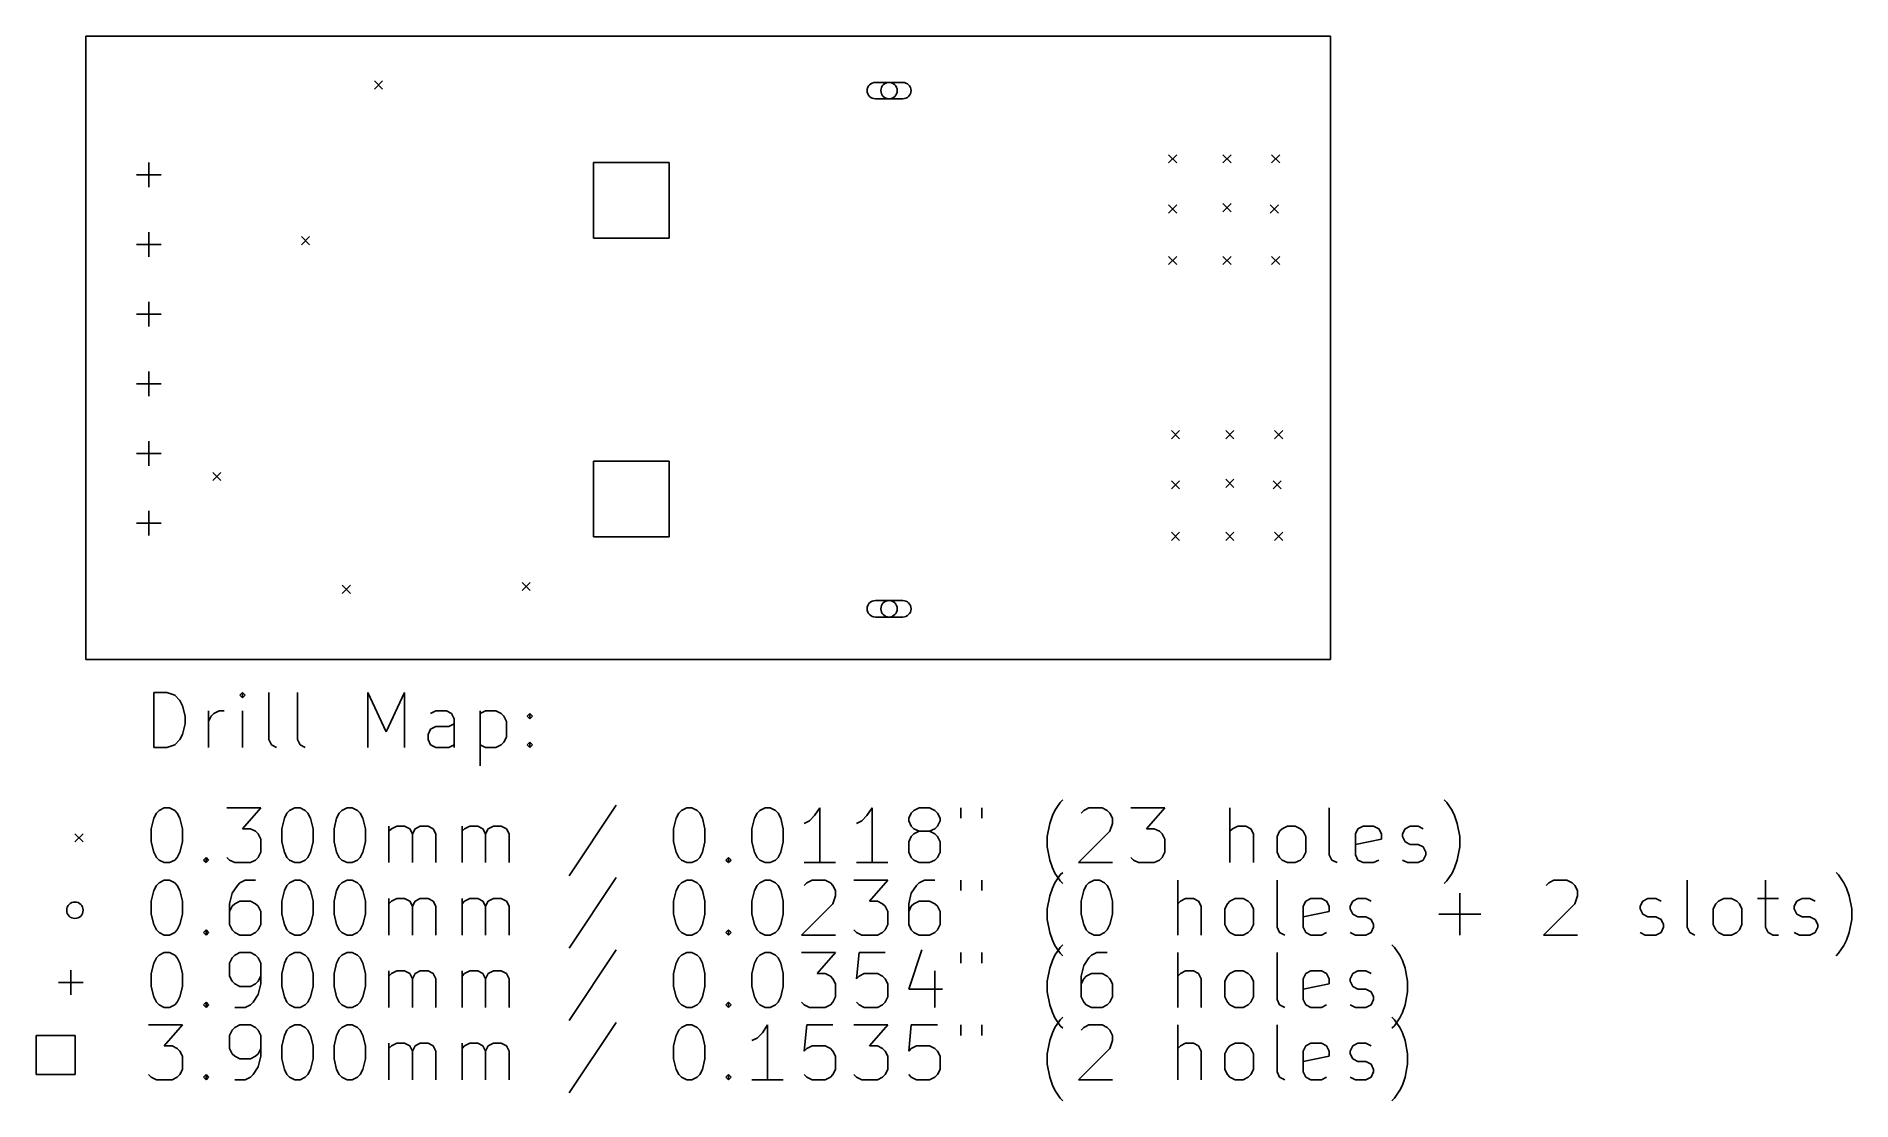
# Model space of a CAD drawing. Extents: x 125.7 to 191.9, y -85 to -46.2.
import ezdxf

# ---------------------------------------------------------------- set-up
doc = ezdxf.new("R2010")
doc.units = 0
doc.layers.add('BLACK', color=7, linetype='CONTINUOUS')

msp = doc.modelspace()

# ---------------------------------------------------------------- linework, layer by layer
at = {"layer": 'BLACK', "linetype": 'CONTINUOUS'}
for p, q in [((127.508, -46.228), (172.888, -46.228)), ((127.508, -68.961), (127.508, -46.228)), ((172.888, -46.228), (172.888, -68.961)), ((138.026, -47.856), (138.326, -48.156)), ((138.326, -47.856), (138.026, -48.156)), ((156.292, -47.908), (157.292, -47.908)), ((156.292, -48.508), (157.292, -48.508)), ((129.8, -50.83), (129.8, -51.73)), ((148.771, -50.8291), (146.013, -50.8291)), ((146.013, -50.8291), (146.013, -53.5869)), ((148.771, -53.5869), (148.771, -50.8291)), ((166.982, -50.5484), (167.282, -50.8484)), ((167.282, -50.5484), (166.982, -50.8484)), ((168.963, -50.5484), (169.263, -50.8484)), ((169.263, -50.5484), (168.963, -50.8484)), ((170.741, -50.5484), (171.041, -50.8484)), ((171.041, -50.5484), (170.741, -50.8484)), ((129.35, -51.28), (130.25, -51.28)), ((166.982, -52.3772), (167.282, -52.6772)), ((167.282, -52.3772), (166.982, -52.6772)), ((168.963, -52.3264), (169.263, -52.6264)), ((169.263, -52.3264), (168.963, -52.6264)), ((170.69, -52.3772), (170.99, -52.6772)), ((170.99, -52.3772), (170.69, -52.6772)), ((129.8, -53.37), (129.8, -54.27)), ((135.364, -53.5325), (135.664, -53.8325)), ((135.664, -53.5325), (135.364, -53.8325)), ((146.013, -53.5869), (148.771, -53.5869)), ((129.35, -53.82), (130.25, -53.82)), ((166.982, -54.2568), (167.282, -54.5568)), ((167.282, -54.2568), (166.982, -54.5568)), ((168.963, -54.2568), (169.263, -54.5568)), ((169.263, -54.2568), (168.963, -54.5568)), ((170.741, -54.2568), (171.041, -54.5568)), ((171.041, -54.2568), (170.741, -54.5568)), ((129.8, -55.91), (129.8, -56.81)), ((129.35, -56.36), (130.25, -56.36)), ((129.35, -58.9), (130.25, -58.9)), ((129.8, -58.45), (129.8, -59.35)), ((167.084, -60.6068), (167.384, -60.9068)), ((167.384, -60.6068), (167.084, -60.9068)), ((169.065, -60.6068), (169.365, -60.9068)), ((169.365, -60.6068), (169.065, -60.9068)), ((170.843, -60.6068), (171.143, -60.9068)), ((171.143, -60.6068), (170.843, -60.9068)), ((129.35, -61.44), (130.25, -61.44)), ((129.8, -60.99), (129.8, -61.89)), ((132.133, -62.1308), (132.433, -62.4308)), ((132.433, -62.1308), (132.133, -62.4308)), ((148.771, -61.7291), (146.013, -61.7291)), ((146.013, -61.7291), (146.013, -64.4869)), ((148.771, -64.4869), (148.771, -61.7291)), ((167.084, -62.4356), (167.384, -62.7356)), ((167.384, -62.4356), (167.084, -62.7356)), ((169.065, -62.3848), (169.365, -62.6848)), ((169.365, -62.3848), (169.065, -62.6848)), ((170.792, -62.4356), (171.092, -62.7356)), ((171.092, -62.4356), (170.792, -62.7356)), ((129.8, -63.53), (129.8, -64.43)), ((129.35, -63.98), (130.25, -63.98)), ((146.013, -64.4869), (148.771, -64.4869)), ((167.084, -64.3152), (167.384, -64.6152)), ((167.384, -64.3152), (167.084, -64.6152)), ((169.065, -64.3152), (169.365, -64.6152)), ((169.365, -64.3152), (169.065, -64.6152)), ((170.843, -64.3152), (171.143, -64.6152)), ((171.143, -64.3152), (170.843, -64.6152)), ((143.411, -66.144), (143.711, -66.444)), ((143.711, -66.144), (143.411, -66.444)), ((136.858, -66.2456), (137.158, -66.5456)), ((137.158, -66.2456), (136.858, -66.5456)), ((156.292, -66.808), (157.292, -66.808)), ((156.292, -67.408), (157.292, -67.408)), ((172.888, -68.961), (127.508, -68.961)), ((129.984, -72.1658), (129.984, -70.1658)), ((129.984, -70.1658), (130.46, -70.1658)), ((130.46, -70.1658), (130.746, -70.261)), ((130.746, -70.261), (130.937, -70.4515)), ((130.937, -70.4515), (131.032, -70.642)), ((131.032, -70.642), (131.127, -71.0229)), ((133.222, -70.1658), (133.127, -70.261)), ((133.127, -70.261), (133.222, -70.3562)), ((133.318, -70.261), (133.222, -70.1658)), ((133.222, -70.1658), (133.222, -70.3562)), ((133.222, -70.3562), (133.318, -70.261)), ((134.175, -71.88), (134.175, -70.1658)), ((135.222, -71.88), (135.222, -70.1658)), ((137.794, -72.1658), (137.794, -70.1658)), ((137.794, -70.1658), (138.46, -71.5943)), ((138.46, -71.5943), (139.127, -70.1658)), ((139.127, -70.1658), (139.127, -72.1658)), ((131.127, -71.3086), (131.032, -71.6896)), ((131.127, -71.0229), (131.127, -71.3086)), ((131.984, -72.1658), (131.984, -70.8324)), ((131.984, -71.2134), (132.079, -71.0229)), ((132.079, -71.0229), (132.175, -70.9277)), ((132.175, -70.9277), (132.365, -70.8324)), ((132.365, -70.8324), (132.556, -70.8324)), ((133.222, -72.1658), (133.222, -70.8324)), ((140.27, -70.8324), (140.079, -70.9277)), ((140.079, -71.4991), (140.27, -71.4039)), ((140.651, -70.8324), (140.27, -70.8324)), ((140.27, -71.4039), (140.746, -71.4039)), ((140.841, -70.9277), (140.651, -70.8324)), ((140.746, -71.4039), (140.937, -71.3086)), ((140.937, -71.1181), (140.841, -70.9277)), ((140.937, -72.1658), (140.937, -71.1181)), ((141.889, -70.8324), (141.889, -72.8324)), ((141.889, -70.9277), (142.079, -70.8324)), ((142.079, -70.8324), (142.46, -70.8324)), ((142.46, -70.8324), (142.651, -70.9277)), ((142.651, -70.9277), (142.746, -71.0229)), ((142.746, -71.0229), (142.841, -71.2134)), ((142.841, -71.2134), (142.841, -71.7848)), ((143.603, -71.0229), (143.698, -70.9277)), ((143.698, -71.1181), (143.603, -71.0229)), ((143.698, -70.9277), (143.794, -71.0229)), ((143.698, -70.9277), (143.698, -71.1181)), ((143.794, -71.0229), (143.698, -71.1181)), ((130.746, -72.0705), (130.46, -72.1658)), ((130.937, -71.88), (130.746, -72.0705)), ((131.032, -71.6896), (130.937, -71.88)), ((134.27, -72.0705), (134.175, -71.88)), ((134.46, -72.1658), (134.27, -72.0705)), ((135.318, -72.0705), (135.222, -71.88)), ((135.508, -72.1658), (135.318, -72.0705)), ((139.984, -71.6896), (140.079, -71.4991)), ((139.984, -71.88), (139.984, -71.6896)), ((140.079, -72.0705), (139.984, -71.88)), ((140.27, -72.1658), (140.079, -72.0705)), ((140.937, -72.0705), (140.746, -72.1658)), ((142.079, -72.1658), (141.889, -72.0705)), ((142.651, -72.0705), (142.46, -72.1658)), ((142.746, -71.9753), (142.651, -72.0705)), ((142.841, -71.7848), (142.746, -71.9753)), ((143.603, -72.0705), (143.698, -71.9753)), ((143.698, -72.1658), (143.603, -72.0705)), ((143.698, -71.9753), (143.794, -72.0705)), ((143.698, -71.9753), (143.698, -72.1658)), ((143.794, -72.0705), (143.698, -72.1658)), ((130.46, -72.1658), (129.984, -72.1658)), ((140.746, -72.1658), (140.27, -72.1658)), ((142.46, -72.1658), (142.079, -72.1658)), ((163.032, -74.1753), (163.127, -74.08)), ((177.127, -74.1753), (177.032, -74.08)), ((129.889, -75.1277), (129.984, -74.7467)), ((129.984, -74.7467), (130.079, -74.5562)), ((130.079, -74.5562), (130.175, -74.461)), ((130.175, -74.461), (130.365, -74.3658)), ((130.365, -74.3658), (130.556, -74.3658)), ((130.556, -74.3658), (130.746, -74.461)), ((130.746, -74.461), (130.841, -74.5562)), ((130.841, -74.5562), (130.937, -74.7467)), ((130.937, -74.7467), (131.032, -75.1277)), ((132.651, -74.3658), (133.889, -74.3658)), ((133.889, -74.3658), (133.222, -75.1277)), ((134.651, -75.1277), (134.746, -74.7467)), ((134.746, -74.7467), (134.841, -74.5562)), ((134.841, -74.5562), (134.937, -74.461)), ((134.937, -74.461), (135.127, -74.3658)), ((135.127, -74.3658), (135.318, -74.3658)), ((135.318, -74.3658), (135.508, -74.461)), ((135.508, -74.461), (135.603, -74.5562)), ((135.603, -74.5562), (135.698, -74.7467)), ((135.698, -74.7467), (135.794, -75.1277)), ((136.556, -75.1277), (136.651, -74.7467)), ((136.651, -74.7467), (136.746, -74.5562)), ((136.746, -74.5562), (136.841, -74.461)), ((136.841, -74.461), (137.032, -74.3658)), ((137.032, -74.3658), (137.222, -74.3658)), ((137.222, -74.3658), (137.413, -74.461)), ((137.413, -74.461), (137.508, -74.5562)), ((137.508, -74.5562), (137.603, -74.7467)), ((137.603, -74.7467), (137.698, -75.1277)), ((146.841, -74.2705), (145.127, -76.842)), ((148.937, -75.1277), (149.032, -74.7467)), ((149.032, -74.7467), (149.127, -74.5562)), ((149.127, -74.5562), (149.222, -74.461)), ((149.222, -74.461), (149.413, -74.3658)), ((149.413, -74.3658), (149.603, -74.3658)), ((149.603, -74.3658), (149.794, -74.461)), ((149.794, -74.461), (149.889, -74.5562)), ((149.889, -74.5562), (149.984, -74.7467)), ((149.984, -74.7467), (150.079, -75.1277)), ((151.794, -75.1277), (151.889, -74.7467)), ((151.889, -74.7467), (151.984, -74.5562)), ((151.984, -74.5562), (152.079, -74.461)), ((152.079, -74.461), (152.27, -74.3658)), ((152.27, -74.3658), (152.46, -74.3658)), ((152.46, -74.3658), (152.651, -74.461)), ((152.651, -74.461), (152.746, -74.5562)), ((152.746, -74.5562), (152.841, -74.7467)), ((152.841, -74.7467), (152.937, -75.1277)), ((154.079, -74.6515), (153.889, -74.842)), ((154.27, -74.3658), (154.079, -74.6515)), ((154.27, -76.3658), (154.27, -74.3658)), ((155.984, -74.6515), (155.794, -74.842)), ((156.175, -74.3658), (155.984, -74.6515)), ((156.175, -76.3658), (156.175, -74.3658)), ((157.508, -74.7467), (157.603, -74.5562)), ((157.508, -74.842), (157.508, -74.7467)), ((157.603, -74.5562), (157.698, -74.461)), ((157.698, -74.461), (157.889, -74.3658)), ((157.889, -74.3658), (158.27, -74.3658)), ((158.27, -74.3658), (158.46, -74.461)), ((158.46, -74.461), (158.556, -74.5562)), ((158.556, -74.5562), (158.651, -74.7467)), ((158.651, -74.7467), (158.651, -74.842)), ((159.413, -74.3658), (159.413, -74.7467)), ((160.175, -74.3658), (160.175, -74.7467)), ((162.651, -74.9372), (162.746, -74.6515)), ((162.746, -74.6515), (162.841, -74.461)), ((162.841, -74.461), (163.032, -74.1753)), ((163.794, -74.5562), (163.889, -74.461)), ((163.889, -74.461), (164.079, -74.3658)), ((164.079, -74.3658), (164.556, -74.3658)), ((164.556, -74.3658), (164.746, -74.461)), ((164.746, -74.461), (164.841, -74.5562)), ((164.841, -74.5562), (164.937, -74.7467)), ((164.937, -74.7467), (164.937, -74.9372)), ((165.603, -74.3658), (166.841, -74.3658)), ((166.841, -74.3658), (166.175, -75.1277)), ((169.222, -76.3658), (169.222, -74.3658)), ((172.841, -76.08), (172.841, -74.3658)), ((177.318, -74.461), (177.127, -74.1753)), ((177.413, -74.6515), (177.318, -74.461)), ((177.508, -74.9372), (177.413, -74.6515)), ((127.108, -75.311), (127.408, -75.611)), ((127.408, -75.311), (127.108, -75.611)), ((129.889, -75.6039), (129.889, -75.1277)), ((131.032, -75.1277), (131.032, -75.6039)), ((133.222, -75.1277), (133.508, -75.1277)), ((133.508, -75.1277), (133.698, -75.2229)), ((133.698, -75.2229), (133.794, -75.3181)), ((133.794, -75.3181), (133.889, -75.5086)), ((134.651, -75.6039), (134.651, -75.1277)), ((135.794, -75.1277), (135.794, -75.6039)), ((136.556, -75.6039), (136.556, -75.1277)), ((137.698, -75.1277), (137.698, -75.6039)), ((138.556, -76.3658), (138.556, -75.0324)), ((138.556, -75.2229), (138.651, -75.1277)), ((138.651, -75.1277), (138.841, -75.0324)), ((138.841, -75.0324), (139.127, -75.0324)), ((139.127, -75.0324), (139.318, -75.1277)), ((139.318, -75.1277), (139.413, -75.3181)), ((139.413, -75.3181), (139.508, -75.1277)), ((139.413, -75.3181), (139.413, -76.3658)), ((139.508, -75.1277), (139.698, -75.0324)), ((139.698, -75.0324), (139.984, -75.0324)), ((139.984, -75.0324), (140.175, -75.1277)), ((140.175, -75.1277), (140.27, -75.3181)), ((140.27, -75.3181), (140.27, -76.3658)), ((141.222, -76.3658), (141.222, -75.0324)), ((141.222, -75.2229), (141.318, -75.1277)), ((141.318, -75.1277), (141.508, -75.0324)), ((141.508, -75.0324), (141.794, -75.0324)), ((141.794, -75.0324), (141.984, -75.1277)), ((141.984, -75.1277), (142.079, -75.3181)), ((142.079, -75.3181), (142.175, -75.1277)), ((142.079, -75.3181), (142.079, -76.3658)), ((142.175, -75.1277), (142.365, -75.0324)), ((142.365, -75.0324), (142.651, -75.0324)), ((142.651, -75.0324), (142.841, -75.1277)), ((142.841, -75.1277), (142.937, -75.3181)), ((142.937, -75.3181), (142.937, -76.3658)), ((148.937, -75.6039), (148.937, -75.1277)), ((150.079, -75.1277), (150.079, -75.6039)), ((151.794, -75.6039), (151.794, -75.1277)), ((152.937, -75.1277), (152.937, -75.6039)), ((153.889, -74.842), (153.698, -74.9372)), ((155.794, -74.842), (155.603, -74.9372)), ((157.603, -75.0324), (157.508, -74.842)), ((157.603, -75.4134), (157.508, -75.6039)), ((157.698, -75.1277), (157.603, -75.0324)), ((157.698, -75.3181), (157.603, -75.4134)), ((157.889, -75.2229), (157.698, -75.1277)), ((157.889, -75.2229), (157.698, -75.3181)), ((158.27, -75.2229), (157.889, -75.2229)), ((158.46, -75.1277), (158.27, -75.2229)), ((158.46, -75.3181), (158.27, -75.2229)), ((158.556, -75.0324), (158.46, -75.1277)), ((158.556, -75.4134), (158.46, -75.3181)), ((158.651, -74.842), (158.556, -75.0324)), ((158.651, -75.6039), (158.556, -75.4134)), ((162.556, -75.4134), (162.651, -74.9372)), ((162.556, -75.7943), (162.556, -75.4134)), ((164.841, -75.2229), (163.698, -76.3658)), ((164.937, -74.9372), (164.841, -75.2229)), ((166.175, -75.1277), (166.46, -75.1277)), ((166.46, -75.1277), (166.651, -75.2229)), ((166.651, -75.2229), (166.746, -75.3181)), ((166.746, -75.3181), (166.841, -75.5086)), ((169.318, -75.1277), (169.222, -75.2229)), ((169.508, -75.0324), (169.318, -75.1277)), ((169.794, -75.0324), (169.508, -75.0324)), ((169.984, -75.1277), (169.794, -75.0324)), ((170.079, -75.3181), (169.984, -75.1277)), ((170.079, -76.3658), (170.079, -75.3181)), ((170.937, -75.4134), (171.032, -75.2229)), ((170.937, -75.9848), (170.937, -75.4134)), ((171.032, -75.2229), (171.127, -75.1277)), ((171.127, -75.1277), (171.318, -75.0324)), ((171.318, -75.0324), (171.603, -75.0324)), ((171.603, -75.0324), (171.794, -75.1277)), ((171.794, -75.1277), (171.889, -75.2229)), ((171.889, -75.2229), (171.984, -75.4134)), ((171.984, -75.4134), (171.984, -75.9848)), ((173.794, -75.3181), (173.889, -75.1277)), ((173.794, -76.08), (173.794, -75.3181)), ((173.889, -75.1277), (174.079, -75.0324)), ((174.079, -75.0324), (174.46, -75.0324)), ((174.46, -75.0324), (174.651, -75.1277)), ((174.651, -75.1277), (174.746, -75.3181)), ((174.746, -75.3181), (174.746, -75.5086)), ((175.508, -75.3181), (175.603, -75.1277)), ((175.508, -75.4134), (175.508, -75.3181)), ((175.603, -75.6039), (175.508, -75.4134)), ((175.603, -75.1277), (175.794, -75.0324)), ((175.794, -75.0324), (176.079, -75.0324)), ((176.079, -75.0324), (176.27, -75.1277)), ((177.603, -75.4134), (177.508, -74.9372)), ((177.603, -75.7943), (177.603, -75.4134)), ((129.984, -75.9848), (129.889, -75.6039)), ((130.079, -76.1753), (129.984, -75.9848)), ((130.937, -75.9848), (130.841, -76.1753)), ((131.032, -75.6039), (130.937, -75.9848)), ((133.889, -75.9848), (133.794, -76.1753)), ((133.889, -75.5086), (133.889, -75.9848)), ((134.746, -75.9848), (134.651, -75.6039)), ((134.841, -76.1753), (134.746, -75.9848)), ((135.698, -75.9848), (135.603, -76.1753)), ((135.794, -75.6039), (135.698, -75.9848)), ((136.651, -75.9848), (136.556, -75.6039)), ((136.746, -76.1753), (136.651, -75.9848)), ((137.603, -75.9848), (137.508, -76.1753)), ((137.698, -75.6039), (137.603, -75.9848)), ((149.032, -75.9848), (148.937, -75.6039)), ((149.127, -76.1753), (149.032, -75.9848)), ((149.984, -75.9848), (149.889, -76.1753)), ((150.079, -75.6039), (149.984, -75.9848)), ((151.889, -75.9848), (151.794, -75.6039)), ((151.984, -76.1753), (151.889, -75.9848)), ((152.841, -75.9848), (152.746, -76.1753)), ((152.937, -75.6039), (152.841, -75.9848)), ((157.508, -75.6039), (157.508, -75.9848)), ((157.508, -75.9848), (157.603, -76.1753)), ((158.556, -76.1753), (158.651, -75.9848)), ((158.651, -75.9848), (158.651, -75.6039)), ((162.651, -76.2705), (162.556, -75.7943)), ((166.841, -75.9848), (166.746, -76.1753)), ((166.841, -75.5086), (166.841, -75.9848)), ((171.032, -76.1753), (170.937, -75.9848)), ((171.984, -75.9848), (171.889, -76.1753)), ((172.937, -76.2705), (172.841, -76.08)), ((174.746, -75.5086), (173.794, -75.6991)), ((173.889, -76.2705), (173.794, -76.08)), ((175.794, -75.6991), (175.603, -75.6039)), ((176.079, -75.6991), (175.794, -75.6991)), ((176.27, -75.7943), (176.079, -75.6991)), ((176.365, -75.9848), (176.27, -75.7943)), ((176.27, -76.2705), (176.365, -76.08)), ((176.365, -76.08), (176.365, -75.9848)), ((177.508, -76.2705), (177.603, -75.7943)), ((130.175, -76.2705), (130.079, -76.1753)), ((130.365, -76.3658), (130.175, -76.2705)), ((130.556, -76.3658), (130.365, -76.3658)), ((130.746, -76.2705), (130.556, -76.3658)), ((130.841, -76.1753), (130.746, -76.2705)), ((131.794, -76.2705), (131.889, -76.1753)), ((131.889, -76.3658), (131.794, -76.2705)), ((131.889, -76.1753), (131.984, -76.2705)), ((131.889, -76.1753), (131.889, -76.3658)), ((131.984, -76.2705), (131.889, -76.3658)), ((132.746, -76.2705), (132.651, -76.1753)), ((132.937, -76.3658), (132.746, -76.2705)), ((133.508, -76.3658), (132.937, -76.3658)), ((133.698, -76.2705), (133.508, -76.3658)), ((133.794, -76.1753), (133.698, -76.2705)), ((134.937, -76.2705), (134.841, -76.1753)), ((135.127, -76.3658), (134.937, -76.2705)), ((135.318, -76.3658), (135.127, -76.3658)), ((135.508, -76.2705), (135.318, -76.3658)), ((135.603, -76.1753), (135.508, -76.2705)), ((136.841, -76.2705), (136.746, -76.1753)), ((137.032, -76.3658), (136.841, -76.2705)), ((137.222, -76.3658), (137.032, -76.3658)), ((137.413, -76.2705), (137.222, -76.3658)), ((137.508, -76.1753), (137.413, -76.2705)), ((149.222, -76.2705), (149.127, -76.1753)), ((149.413, -76.3658), (149.222, -76.2705)), ((149.603, -76.3658), (149.413, -76.3658)), ((149.794, -76.2705), (149.603, -76.3658)), ((149.889, -76.1753), (149.794, -76.2705)), ((150.841, -76.2705), (150.937, -76.1753)), ((150.937, -76.3658), (150.841, -76.2705)), ((150.937, -76.1753), (151.032, -76.2705)), ((150.937, -76.1753), (150.937, -76.3658)), ((151.032, -76.2705), (150.937, -76.3658)), ((152.079, -76.2705), (151.984, -76.1753)), ((152.27, -76.3658), (152.079, -76.2705)), ((152.46, -76.3658), (152.27, -76.3658)), ((152.651, -76.2705), (152.46, -76.3658)), ((152.746, -76.1753), (152.651, -76.2705)), ((154.841, -76.3658), (153.698, -76.3658)), ((156.746, -76.3658), (155.603, -76.3658)), ((157.603, -76.1753), (157.698, -76.2705)), ((157.698, -76.2705), (157.889, -76.3658)), ((157.889, -76.3658), (158.27, -76.3658)), ((158.27, -76.3658), (158.46, -76.2705)), ((158.46, -76.2705), (158.556, -76.1753)), ((162.746, -76.5562), (162.651, -76.2705)), ((162.841, -76.7467), (162.746, -76.5562)), ((163.032, -77.0324), (162.841, -76.7467)), ((163.032, -76.8153), (163.127, -76.72)), ((163.698, -76.3658), (164.937, -76.3658)), ((165.698, -76.2705), (165.603, -76.1753)), ((165.889, -76.3658), (165.698, -76.2705)), ((166.46, -76.3658), (165.889, -76.3658)), ((166.651, -76.2705), (166.46, -76.3658)), ((166.746, -76.1753), (166.651, -76.2705)), ((171.127, -76.2705), (171.032, -76.1753)), ((171.318, -76.3658), (171.127, -76.2705)), ((171.603, -76.3658), (171.318, -76.3658)), ((171.794, -76.2705), (171.603, -76.3658)), ((171.889, -76.1753), (171.794, -76.2705)), ((173.127, -76.3658), (172.937, -76.2705)), ((174.079, -76.3658), (173.889, -76.2705)), ((174.46, -76.3658), (174.079, -76.3658)), ((174.651, -76.2705), (174.46, -76.3658)), ((175.508, -76.2705), (175.698, -76.3658)), ((175.698, -76.3658), (176.079, -76.3658)), ((176.079, -76.3658), (176.27, -76.2705)), ((177.127, -77.0324), (177.318, -76.7467)), ((177.318, -76.7467), (177.413, -76.5562)), ((177.413, -76.5562), (177.508, -76.2705)), ((191.413, -76.8153), (191.318, -76.72)), ((129.889, -77.7677), (129.984, -77.3867)), ((129.984, -77.3867), (130.079, -77.1962)), ((130.079, -77.1962), (130.175, -77.101)), ((130.175, -77.101), (130.365, -77.0058)), ((130.365, -77.0058), (130.556, -77.0058)), ((130.556, -77.0058), (130.746, -77.101)), ((130.746, -77.101), (130.841, -77.1962)), ((130.841, -77.1962), (130.937, -77.3867)), ((130.937, -77.3867), (131.032, -77.7677)), ((133.032, -77.1962), (132.841, -77.482)), ((133.127, -77.101), (133.032, -77.1962)), ((133.318, -77.0058), (133.127, -77.101)), ((133.698, -77.0058), (133.318, -77.0058)), ((134.651, -77.7677), (134.746, -77.3867)), ((134.746, -77.3867), (134.841, -77.1962)), ((134.841, -77.1962), (134.937, -77.101)), ((134.937, -77.101), (135.127, -77.0058)), ((135.127, -77.0058), (135.318, -77.0058)), ((135.318, -77.0058), (135.508, -77.101)), ((135.508, -77.101), (135.603, -77.1962)), ((135.603, -77.1962), (135.698, -77.3867)), ((135.698, -77.3867), (135.794, -77.7677)), ((136.556, -77.7677), (136.651, -77.3867)), ((136.651, -77.3867), (136.746, -77.1962)), ((136.746, -77.1962), (136.841, -77.101)), ((136.841, -77.101), (137.032, -77.0058)), ((137.032, -77.0058), (137.222, -77.0058)), ((137.222, -77.0058), (137.413, -77.101)), ((137.413, -77.101), (137.508, -77.1962)), ((137.508, -77.1962), (137.603, -77.3867)), ((137.603, -77.3867), (137.698, -77.7677)), ((146.841, -76.9105), (145.127, -79.482)), ((148.937, -77.7677), (149.032, -77.3867)), ((149.032, -77.3867), (149.127, -77.1962)), ((149.127, -77.1962), (149.222, -77.101)), ((149.222, -77.101), (149.413, -77.0058)), ((149.413, -77.0058), (149.603, -77.0058)), ((149.603, -77.0058), (149.794, -77.101)), ((149.794, -77.101), (149.889, -77.1962)), ((149.889, -77.1962), (149.984, -77.3867)), ((149.984, -77.3867), (150.079, -77.7677)), ((151.794, -77.7677), (151.889, -77.3867)), ((151.889, -77.3867), (151.984, -77.1962)), ((151.984, -77.1962), (152.079, -77.101)), ((152.079, -77.101), (152.27, -77.0058)), ((152.27, -77.0058), (152.46, -77.0058)), ((152.46, -77.0058), (152.651, -77.101)), ((152.651, -77.101), (152.746, -77.1962)), ((152.746, -77.1962), (152.841, -77.3867)), ((152.841, -77.3867), (152.937, -77.7677)), ((153.698, -77.1962), (153.794, -77.101)), ((153.794, -77.101), (153.984, -77.0058)), ((153.984, -77.0058), (154.46, -77.0058)), ((154.46, -77.0058), (154.651, -77.101)), ((154.651, -77.101), (154.746, -77.1962)), ((154.746, -77.1962), (154.841, -77.3867)), ((154.841, -77.3867), (154.841, -77.5772)), ((155.508, -77.0058), (156.746, -77.0058)), ((156.746, -77.0058), (156.079, -77.7677)), ((157.794, -77.1962), (157.603, -77.482)), ((157.889, -77.101), (157.794, -77.1962)), ((158.079, -77.0058), (157.889, -77.101)), ((158.46, -77.0058), (158.079, -77.0058)), ((159.413, -77.0058), (159.413, -77.3867)), ((160.175, -77.0058), (160.175, -77.3867)), ((162.651, -77.5772), (162.746, -77.2915)), ((162.746, -77.2915), (162.841, -77.101)), ((162.841, -77.101), (163.032, -76.8153)), ((163.127, -77.1277), (163.032, -77.0324)), ((163.794, -77.7677), (163.889, -77.3867)), ((163.889, -77.3867), (163.984, -77.1962)), ((163.984, -77.1962), (164.079, -77.101)), ((164.079, -77.101), (164.27, -77.0058)), ((164.27, -77.0058), (164.46, -77.0058)), ((164.46, -77.0058), (164.651, -77.101)), ((164.651, -77.101), (164.746, -77.1962)), ((164.746, -77.1962), (164.841, -77.3867)), ((164.841, -77.3867), (164.937, -77.7677)), ((167.318, -79.0058), (167.318, -77.0058)), ((170.937, -78.72), (170.937, -77.0058)), ((177.032, -77.1277), (177.127, -77.0324)), ((180.746, -77.1962), (180.841, -77.101)), ((180.841, -77.101), (181.032, -77.0058)), ((181.032, -77.0058), (181.508, -77.0058)), ((181.508, -77.0058), (181.698, -77.101)), ((181.698, -77.101), (181.794, -77.1962)), ((181.794, -77.1962), (181.889, -77.3867)), ((181.889, -77.3867), (181.889, -77.5772)), ((185.889, -78.72), (185.889, -77.0058)), ((188.746, -77.0058), (188.746, -78.72)), ((191.603, -77.101), (191.413, -76.8153)), ((191.698, -77.2915), (191.603, -77.101)), ((191.794, -77.5772), (191.698, -77.2915)), ((129.889, -78.2439), (129.889, -77.7677)), ((131.032, -77.7677), (131.032, -78.2439)), ((132.841, -77.482), (132.746, -77.8629)), ((132.746, -77.8629), (132.746, -78.6248)), ((132.841, -77.9581), (132.746, -78.1486)), ((132.937, -77.8629), (132.841, -77.9581)), ((133.127, -77.7677), (132.937, -77.8629)), ((133.508, -77.7677), (133.127, -77.7677)), ((133.698, -77.8629), (133.508, -77.7677)), ((133.794, -77.9581), (133.698, -77.8629)), ((133.889, -78.1486), (133.794, -77.9581)), ((134.651, -78.2439), (134.651, -77.7677)), ((135.794, -77.7677), (135.794, -78.2439)), ((136.556, -78.2439), (136.556, -77.7677)), ((137.698, -77.7677), (137.698, -78.2439)), ((138.556, -79.0058), (138.556, -77.6724)), ((138.556, -77.8629), (138.651, -77.7677)), ((138.651, -77.7677), (138.841, -77.6724)), ((138.841, -77.6724), (139.127, -77.6724)), ((139.127, -77.6724), (139.318, -77.7677)), ((139.318, -77.7677), (139.413, -77.9581)), ((139.413, -77.9581), (139.508, -77.7677)), ((139.413, -77.9581), (139.413, -79.0058)), ((139.508, -77.7677), (139.698, -77.6724)), ((139.698, -77.6724), (139.984, -77.6724)), ((139.984, -77.6724), (140.175, -77.7677)), ((140.175, -77.7677), (140.27, -77.9581)), ((140.27, -77.9581), (140.27, -79.0058)), ((141.222, -79.0058), (141.222, -77.6724)), ((141.222, -77.8629), (141.318, -77.7677)), ((141.318, -77.7677), (141.508, -77.6724)), ((141.508, -77.6724), (141.794, -77.6724)), ((141.794, -77.6724), (141.984, -77.7677)), ((141.984, -77.7677), (142.079, -77.9581)), ((142.079, -77.9581), (142.175, -77.7677)), ((142.079, -77.9581), (142.079, -79.0058)), ((142.175, -77.7677), (142.365, -77.6724)), ((142.365, -77.6724), (142.651, -77.6724)), ((142.651, -77.6724), (142.841, -77.7677)), ((142.841, -77.7677), (142.937, -77.9581)), ((142.937, -77.9581), (142.937, -79.0058)), ((148.937, -78.2439), (148.937, -77.7677)), ((150.079, -77.7677), (150.079, -78.2439)), ((151.794, -78.2439), (151.794, -77.7677)), ((152.937, -77.7677), (152.937, -78.2439)), ((154.746, -77.8629), (153.603, -79.0058)), ((154.841, -77.5772), (154.746, -77.8629)), ((156.079, -77.7677), (156.365, -77.7677)), ((156.365, -77.7677), (156.556, -77.8629)), ((156.556, -77.8629), (156.651, -77.9581)), ((156.651, -77.9581), (156.746, -78.1486)), ((157.603, -77.482), (157.508, -77.8629)), ((157.508, -77.8629), (157.508, -78.6248)), ((157.603, -77.9581), (157.508, -78.1486)), ((157.698, -77.8629), (157.603, -77.9581)), ((157.889, -77.7677), (157.698, -77.8629)), ((158.27, -77.7677), (157.889, -77.7677)), ((158.46, -77.8629), (158.27, -77.7677)), ((158.556, -77.9581), (158.46, -77.8629)), ((158.651, -78.1486), (158.556, -77.9581)), ((162.556, -78.0534), (162.651, -77.5772)), ((162.556, -78.4343), (162.556, -78.0534)), ((163.794, -78.2439), (163.794, -77.7677)), ((164.937, -77.7677), (164.937, -78.2439)), ((167.413, -77.7677), (167.318, -77.8629)), ((167.603, -77.6724), (167.413, -77.7677)), ((167.889, -77.6724), (167.603, -77.6724)), ((168.079, -77.7677), (167.889, -77.6724)), ((168.175, -77.9581), (168.079, -77.7677)), ((168.175, -79.0058), (168.175, -77.9581)), ((169.032, -78.0534), (169.127, -77.8629)), ((169.032, -78.6248), (169.032, -78.0534)), ((169.127, -77.8629), (169.222, -77.7677)), ((169.222, -77.7677), (169.413, -77.6724)), ((169.413, -77.6724), (169.698, -77.6724)), ((169.698, -77.6724), (169.889, -77.7677)), ((169.889, -77.7677), (169.984, -77.8629)), ((169.984, -77.8629), (170.079, -78.0534)), ((170.079, -78.0534), (170.079, -78.6248)), ((171.889, -77.9581), (171.984, -77.7677)), ((171.889, -78.72), (171.889, -77.9581)), ((171.984, -77.7677), (172.175, -77.6724)), ((172.175, -77.6724), (172.556, -77.6724)), ((172.556, -77.6724), (172.746, -77.7677)), ((172.746, -77.7677), (172.841, -77.9581)), ((172.841, -77.9581), (172.841, -78.1486)), ((173.603, -77.9581), (173.698, -77.7677)), ((173.603, -78.0534), (173.603, -77.9581)), ((173.698, -78.2439), (173.603, -78.0534)), ((173.698, -77.7677), (173.889, -77.6724)), ((173.889, -77.6724), (174.175, -77.6724)), ((174.175, -77.6724), (174.365, -77.7677)), ((177.603, -79.0058), (177.603, -77.482)), ((181.794, -77.8629), (180.651, -79.0058)), ((181.889, -77.5772), (181.794, -77.8629)), ((184.175, -77.9581), (184.27, -77.7677)), ((184.175, -78.0534), (184.175, -77.9581)), ((184.27, -78.2439), (184.175, -78.0534)), ((184.27, -77.7677), (184.46, -77.6724)), ((184.46, -77.6724), (184.746, -77.6724)), ((184.746, -77.6724), (184.937, -77.7677)), ((186.841, -78.0534), (186.937, -77.8629)), ((186.841, -78.6248), (186.841, -78.0534)), ((186.937, -77.8629), (187.032, -77.7677)), ((187.032, -77.7677), (187.222, -77.6724)), ((187.222, -77.6724), (187.508, -77.6724)), ((187.508, -77.6724), (187.698, -77.7677)), ((187.698, -77.7677), (187.794, -77.8629)), ((187.794, -77.8629), (187.889, -78.0534)), ((187.889, -78.0534), (187.889, -78.6248)), ((188.46, -77.6724), (189.222, -77.6724)), ((189.794, -77.9581), (189.889, -77.7677)), ((189.794, -78.0534), (189.794, -77.9581)), ((189.889, -78.2439), (189.794, -78.0534)), ((189.889, -77.7677), (190.079, -77.6724)), ((190.079, -77.6724), (190.365, -77.6724)), ((190.365, -77.6724), (190.556, -77.7677)), ((191.889, -78.0534), (191.794, -77.5772)), ((191.889, -78.4343), (191.889, -78.0534)), ((129.984, -78.6248), (129.889, -78.2439)), ((130.079, -78.8153), (129.984, -78.6248)), ((130.937, -78.6248), (130.841, -78.8153)), ((131.032, -78.2439), (130.937, -78.6248)), ((132.746, -78.6248), (132.841, -78.8153)), ((133.794, -78.8153), (133.889, -78.6248)), ((133.889, -78.6248), (133.889, -78.1486)), ((134.746, -78.6248), (134.651, -78.2439)), ((134.841, -78.8153), (134.746, -78.6248)), ((135.698, -78.6248), (135.603, -78.8153)), ((135.794, -78.2439), (135.698, -78.6248)), ((136.651, -78.6248), (136.556, -78.2439)), ((136.746, -78.8153), (136.651, -78.6248)), ((137.603, -78.6248), (137.508, -78.8153)), ((137.698, -78.2439), (137.603, -78.6248)), ((149.032, -78.6248), (148.937, -78.2439)), ((149.127, -78.8153), (149.032, -78.6248)), ((149.984, -78.6248), (149.889, -78.8153)), ((150.079, -78.2439), (149.984, -78.6248)), ((151.889, -78.6248), (151.794, -78.2439)), ((151.984, -78.8153), (151.889, -78.6248)), ((152.841, -78.6248), (152.746, -78.8153)), ((152.937, -78.2439), (152.841, -78.6248)), ((156.746, -78.6248), (156.651, -78.8153)), ((156.746, -78.1486), (156.746, -78.6248)), ((157.508, -78.6248), (157.603, -78.8153)), ((158.556, -78.8153), (158.651, -78.6248)), ((158.651, -78.6248), (158.651, -78.1486)), ((162.651, -78.9105), (162.556, -78.4343)), ((163.889, -78.6248), (163.794, -78.2439)), ((163.984, -78.8153), (163.889, -78.6248)), ((164.841, -78.6248), (164.746, -78.8153)), ((164.937, -78.2439), (164.841, -78.6248)), ((169.127, -78.8153), (169.032, -78.6248)), ((170.079, -78.6248), (169.984, -78.8153)), ((171.032, -78.9105), (170.937, -78.72)), ((172.841, -78.1486), (171.889, -78.3391)), ((171.984, -78.9105), (171.889, -78.72)), ((173.889, -78.3391), (173.698, -78.2439)), ((174.175, -78.3391), (173.889, -78.3391)), ((174.365, -78.4343), (174.175, -78.3391)), ((174.46, -78.6248), (174.365, -78.4343)), ((174.365, -78.9105), (174.46, -78.72)), ((174.46, -78.72), (174.46, -78.6248)), ((176.841, -78.2439), (178.365, -78.2439)), ((184.46, -78.3391), (184.27, -78.2439)), ((184.746, -78.3391), (184.46, -78.3391)), ((184.937, -78.4343), (184.746, -78.3391)), ((185.032, -78.6248), (184.937, -78.4343)), ((184.937, -78.9105), (185.032, -78.72)), ((185.032, -78.72), (185.032, -78.6248)), ((185.984, -78.9105), (185.889, -78.72)), ((186.937, -78.8153), (186.841, -78.6248)), ((187.889, -78.6248), (187.794, -78.8153)), ((188.746, -78.72), (188.841, -78.9105)), ((190.079, -78.3391), (189.889, -78.2439)), ((190.365, -78.3391), (190.079, -78.3391)), ((190.556, -78.4343), (190.365, -78.3391)), ((190.651, -78.6248), (190.556, -78.4343)), ((190.556, -78.9105), (190.651, -78.72)), ((190.651, -78.72), (190.651, -78.6248)), ((191.794, -78.9105), (191.889, -78.4343)), ((130.175, -78.9105), (130.079, -78.8153)), ((130.365, -79.0058), (130.175, -78.9105)), ((130.556, -79.0058), (130.365, -79.0058)), ((130.746, -78.9105), (130.556, -79.0058)), ((130.841, -78.8153), (130.746, -78.9105)), ((131.794, -78.9105), (131.889, -78.8153)), ((131.889, -79.0058), (131.794, -78.9105)), ((131.889, -78.8153), (131.984, -78.9105)), ((131.889, -78.8153), (131.889, -79.0058)), ((131.984, -78.9105), (131.889, -79.0058)), ((132.841, -78.8153), (132.937, -78.9105)), ((132.937, -78.9105), (133.127, -79.0058)), ((133.127, -79.0058), (133.508, -79.0058)), ((133.508, -79.0058), (133.698, -78.9105)), ((133.698, -78.9105), (133.794, -78.8153)), ((134.937, -78.9105), (134.841, -78.8153)), ((135.127, -79.0058), (134.937, -78.9105)), ((135.318, -79.0058), (135.127, -79.0058)), ((135.508, -78.9105), (135.318, -79.0058)), ((135.603, -78.8153), (135.508, -78.9105)), ((136.841, -78.9105), (136.746, -78.8153)), ((137.032, -79.0058), (136.841, -78.9105)), ((137.222, -79.0058), (137.032, -79.0058)), ((137.413, -78.9105), (137.222, -79.0058)), ((137.508, -78.8153), (137.413, -78.9105)), ((149.222, -78.9105), (149.127, -78.8153)), ((149.413, -79.0058), (149.222, -78.9105)), ((149.603, -79.0058), (149.413, -79.0058)), ((149.794, -78.9105), (149.603, -79.0058)), ((149.889, -78.8153), (149.794, -78.9105)), ((150.841, -78.9105), (150.937, -78.8153)), ((150.937, -79.0058), (150.841, -78.9105)), ((150.937, -78.8153), (151.032, -78.9105)), ((150.937, -78.8153), (150.937, -79.0058)), ((151.032, -78.9105), (150.937, -79.0058)), ((152.079, -78.9105), (151.984, -78.8153)), ((152.27, -79.0058), (152.079, -78.9105)), ((152.46, -79.0058), (152.27, -79.0058)), ((152.651, -78.9105), (152.46, -79.0058)), ((152.746, -78.8153), (152.651, -78.9105)), ((153.603, -79.0058), (154.841, -79.0058)), ((155.603, -78.9105), (155.508, -78.8153)), ((155.794, -79.0058), (155.603, -78.9105)), ((156.365, -79.0058), (155.794, -79.0058)), ((156.556, -78.9105), (156.365, -79.0058)), ((156.651, -78.8153), (156.556, -78.9105)), ((157.603, -78.8153), (157.698, -78.9105)), ((157.698, -78.9105), (157.889, -79.0058)), ((157.889, -79.0058), (158.27, -79.0058)), ((158.27, -79.0058), (158.46, -78.9105)), ((158.46, -78.9105), (158.556, -78.8153)), ((162.746, -79.1962), (162.651, -78.9105)), ((162.841, -79.3867), (162.746, -79.1962)), ((163.032, -79.6724), (162.841, -79.3867)), ((163.032, -79.4553), (163.127, -79.36)), ((164.079, -78.9105), (163.984, -78.8153)), ((164.27, -79.0058), (164.079, -78.9105)), ((164.46, -79.0058), (164.27, -79.0058)), ((164.651, -78.9105), (164.46, -79.0058)), ((164.746, -78.8153), (164.651, -78.9105)), ((169.222, -78.9105), (169.127, -78.8153)), ((169.413, -79.0058), (169.222, -78.9105)), ((169.698, -79.0058), (169.413, -79.0058)), ((169.889, -78.9105), (169.698, -79.0058)), ((169.984, -78.8153), (169.889, -78.9105)), ((171.222, -79.0058), (171.032, -78.9105)), ((172.175, -79.0058), (171.984, -78.9105)), ((172.556, -79.0058), (172.175, -79.0058)), ((172.746, -78.9105), (172.556, -79.0058)), ((173.603, -78.9105), (173.794, -79.0058)), ((173.794, -79.0058), (174.175, -79.0058)), ((174.175, -79.0058), (174.365, -78.9105)), ((175.222, -79.4553), (175.127, -79.36)), ((180.651, -79.0058), (181.889, -79.0058)), ((184.175, -78.9105), (184.365, -79.0058)), ((184.365, -79.0058), (184.746, -79.0058)), ((184.746, -79.0058), (184.937, -78.9105)), ((186.175, -79.0058), (185.984, -78.9105)), ((187.032, -78.9105), (186.937, -78.8153)), ((187.222, -79.0058), (187.032, -78.9105)), ((187.508, -79.0058), (187.222, -79.0058)), ((187.698, -78.9105), (187.508, -79.0058)), ((187.794, -78.8153), (187.698, -78.9105)), ((188.841, -78.9105), (189.032, -79.0058)), ((189.032, -79.0058), (189.222, -79.0058)), ((189.794, -78.9105), (189.984, -79.0058)), ((189.984, -79.0058), (190.365, -79.0058)), ((190.365, -79.0058), (190.556, -78.9105)), ((191.413, -79.6724), (191.603, -79.3867)), ((191.603, -79.3867), (191.698, -79.1962)), ((191.698, -79.1962), (191.794, -78.9105)), ((129.889, -80.4077), (129.984, -80.0267)), ((129.984, -80.0267), (130.079, -79.8362)), ((130.079, -79.8362), (130.175, -79.741)), ((130.175, -79.741), (130.365, -79.6458)), ((130.365, -79.6458), (130.556, -79.6458)), ((130.556, -79.6458), (130.746, -79.741)), ((130.746, -79.741), (130.841, -79.8362)), ((130.841, -79.8362), (130.937, -80.0267)), ((130.937, -80.0267), (131.032, -80.4077)), ((132.841, -79.8362), (132.746, -80.0267)), ((132.746, -80.0267), (132.746, -80.5029)), ((132.937, -79.741), (132.841, -79.8362)), ((133.127, -79.6458), (132.937, -79.741)), ((133.508, -79.6458), (133.127, -79.6458)), ((133.698, -79.741), (133.508, -79.6458)), ((133.794, -79.8362), (133.698, -79.741)), ((133.889, -80.0267), (133.794, -79.8362)), ((133.889, -80.7886), (133.889, -80.0267)), ((134.651, -80.4077), (134.746, -80.0267)), ((134.746, -80.0267), (134.841, -79.8362)), ((134.841, -79.8362), (134.937, -79.741)), ((134.937, -79.741), (135.127, -79.6458)), ((135.127, -79.6458), (135.318, -79.6458)), ((135.318, -79.6458), (135.508, -79.741)), ((135.508, -79.741), (135.603, -79.8362)), ((135.603, -79.8362), (135.698, -80.0267)), ((135.698, -80.0267), (135.794, -80.4077)), ((136.556, -80.4077), (136.651, -80.0267)), ((136.651, -80.0267), (136.746, -79.8362)), ((136.746, -79.8362), (136.841, -79.741)), ((136.841, -79.741), (137.032, -79.6458)), ((137.032, -79.6458), (137.222, -79.6458)), ((137.222, -79.6458), (137.413, -79.741)), ((137.413, -79.741), (137.508, -79.8362)), ((137.508, -79.8362), (137.603, -80.0267)), ((137.603, -80.0267), (137.698, -80.4077)), ((146.841, -79.5505), (145.127, -82.122)), ((148.937, -80.4077), (149.032, -80.0267)), ((149.032, -80.0267), (149.127, -79.8362)), ((149.127, -79.8362), (149.222, -79.741)), ((149.222, -79.741), (149.413, -79.6458)), ((149.413, -79.6458), (149.603, -79.6458)), ((149.603, -79.6458), (149.794, -79.741)), ((149.794, -79.741), (149.889, -79.8362)), ((149.889, -79.8362), (149.984, -80.0267)), ((149.984, -80.0267), (150.079, -80.4077)), ((151.794, -80.4077), (151.889, -80.0267)), ((151.889, -80.0267), (151.984, -79.8362)), ((151.984, -79.8362), (152.079, -79.741)), ((152.079, -79.741), (152.27, -79.6458)), ((152.27, -79.6458), (152.46, -79.6458)), ((152.46, -79.6458), (152.651, -79.741)), ((152.651, -79.741), (152.746, -79.8362)), ((152.746, -79.8362), (152.841, -80.0267)), ((152.841, -80.0267), (152.937, -80.4077)), ((153.603, -79.6458), (154.841, -79.6458)), ((154.841, -79.6458), (154.175, -80.4077)), ((155.698, -79.6458), (155.603, -80.5981)), ((156.651, -79.6458), (155.698, -79.6458)), ((157.984, -79.5505), (157.508, -80.9791)), ((159.413, -79.6458), (159.413, -80.0267)), ((160.175, -79.6458), (160.175, -80.0267)), ((162.651, -80.2172), (162.746, -79.9315)), ((162.746, -79.9315), (162.841, -79.741)), ((162.841, -79.741), (163.032, -79.4553)), ((163.127, -79.7677), (163.032, -79.6724)), ((164.079, -79.8362), (163.889, -80.122)), ((164.175, -79.741), (164.079, -79.8362)), ((164.365, -79.6458), (164.175, -79.741)), ((164.746, -79.6458), (164.365, -79.6458)), ((167.318, -81.6458), (167.318, -79.6458)), ((170.937, -81.36), (170.937, -79.6458)), ((175.413, -79.741), (175.222, -79.4553)), ((175.508, -79.9315), (175.413, -79.741)), ((175.603, -80.2172), (175.508, -79.9315)), ((191.318, -79.7677), (191.413, -79.6724)), ((126.508, -80.741), (127.408, -80.741)), ((126.958, -80.291), (126.958, -81.191)), ((129.889, -80.8839), (129.889, -80.4077)), ((131.032, -80.4077), (131.032, -80.8839)), ((132.746, -80.5029), (132.841, -80.6934)), ((132.841, -80.6934), (132.937, -80.7886)), ((133.698, -80.7886), (133.794, -80.6934)), ((133.794, -80.6934), (133.889, -80.5029)), ((134.651, -80.8839), (134.651, -80.4077)), ((135.794, -80.4077), (135.794, -80.8839)), ((136.556, -80.8839), (136.556, -80.4077)), ((137.698, -80.4077), (137.698, -80.8839)), ((138.556, -81.6458), (138.556, -80.3124)), ((138.556, -80.5029), (138.651, -80.4077)), ((138.651, -80.4077), (138.841, -80.3124)), ((138.841, -80.3124), (139.127, -80.3124)), ((139.127, -80.3124), (139.318, -80.4077)), ((139.318, -80.4077), (139.413, -80.5981)), ((139.413, -80.5981), (139.508, -80.4077)), ((139.413, -80.5981), (139.413, -81.6458)), ((139.508, -80.4077), (139.698, -80.3124)), ((139.698, -80.3124), (139.984, -80.3124)), ((139.984, -80.3124), (140.175, -80.4077)), ((140.175, -80.4077), (140.27, -80.5981)), ((140.27, -80.5981), (140.27, -81.6458)), ((141.222, -81.6458), (141.222, -80.3124)), ((141.222, -80.5029), (141.318, -80.4077)), ((141.318, -80.4077), (141.508, -80.3124)), ((141.508, -80.3124), (141.794, -80.3124)), ((141.794, -80.3124), (141.984, -80.4077)), ((141.984, -80.4077), (142.079, -80.5981)), ((142.079, -80.5981), (142.175, -80.4077)), ((142.079, -80.5981), (142.079, -81.6458)), ((142.175, -80.4077), (142.365, -80.3124)), ((142.365, -80.3124), (142.651, -80.3124)), ((142.651, -80.3124), (142.841, -80.4077)), ((142.841, -80.4077), (142.937, -80.5981)), ((142.937, -80.5981), (142.937, -81.6458)), ((148.937, -80.8839), (148.937, -80.4077)), ((150.079, -80.4077), (150.079, -80.8839)), ((151.794, -80.8839), (151.794, -80.4077)), ((152.937, -80.4077), (152.937, -80.8839)), ((154.175, -80.4077), (154.46, -80.4077)), ((154.46, -80.4077), (154.651, -80.5029)), ((154.651, -80.5029), (154.746, -80.5981)), ((154.746, -80.5981), (154.841, -80.7886)), ((155.603, -80.5981), (155.698, -80.5029)), ((155.698, -80.5029), (155.889, -80.4077)), ((155.889, -80.4077), (156.365, -80.4077)), ((156.365, -80.4077), (156.556, -80.5029)), ((156.556, -80.5029), (156.651, -80.5981)), ((156.651, -80.5981), (156.746, -80.7886)), ((158.46, -80.3124), (158.46, -81.6458)), ((162.556, -80.6934), (162.651, -80.2172)), ((162.556, -81.0743), (162.556, -80.6934)), ((163.889, -80.122), (163.794, -80.5029)), ((163.794, -80.5029), (163.794, -81.2648)), ((163.889, -80.5981), (163.794, -80.7886)), ((163.984, -80.5029), (163.889, -80.5981)), ((164.175, -80.4077), (163.984, -80.5029)), ((164.556, -80.4077), (164.175, -80.4077)), ((164.746, -80.5029), (164.556, -80.4077)), ((164.841, -80.5981), (164.746, -80.5029)), ((164.937, -80.7886), (164.841, -80.5981)), ((167.413, -80.4077), (167.318, -80.5029)), ((167.603, -80.3124), (167.413, -80.4077)), ((167.889, -80.3124), (167.603, -80.3124)), ((168.079, -80.4077), (167.889, -80.3124)), ((168.175, -80.5981), (168.079, -80.4077)), ((168.175, -81.6458), (168.175, -80.5981)), ((169.032, -80.6934), (169.127, -80.5029)), ((169.032, -81.2648), (169.032, -80.6934)), ((169.127, -80.5029), (169.222, -80.4077)), ((169.222, -80.4077), (169.413, -80.3124)), ((169.413, -80.3124), (169.698, -80.3124)), ((169.698, -80.3124), (169.889, -80.4077)), ((169.889, -80.4077), (169.984, -80.5029)), ((169.984, -80.5029), (170.079, -80.6934)), ((170.079, -80.6934), (170.079, -81.2648)), ((171.889, -80.5981), (171.984, -80.4077)), ((171.889, -81.36), (171.889, -80.5981)), ((171.984, -80.4077), (172.175, -80.3124)), ((172.175, -80.3124), (172.556, -80.3124)), ((172.556, -80.3124), (172.746, -80.4077)), ((172.746, -80.4077), (172.841, -80.5981)), ((172.841, -80.5981), (172.841, -80.7886)), ((173.603, -80.5981), (173.698, -80.4077)), ((173.603, -80.6934), (173.603, -80.5981)), ((173.698, -80.8839), (173.603, -80.6934)), ((173.698, -80.4077), (173.889, -80.3124)), ((173.889, -80.3124), (174.175, -80.3124)), ((174.175, -80.3124), (174.365, -80.4077)), ((175.698, -80.6934), (175.603, -80.2172)), ((175.698, -81.0743), (175.698, -80.6934)), ((129.984, -81.2648), (129.889, -80.8839)), ((130.079, -81.4553), (129.984, -81.2648)), ((130.937, -81.2648), (130.841, -81.4553)), ((131.032, -80.8839), (130.937, -81.2648)), ((132.937, -80.7886), (133.127, -80.8839)), ((133.127, -80.8839), (133.508, -80.8839)), ((133.508, -80.8839), (133.698, -80.7886)), ((133.603, -81.4553), (133.794, -81.1696)), ((133.794, -81.1696), (133.889, -80.7886)), ((134.746, -81.2648), (134.651, -80.8839)), ((134.841, -81.4553), (134.746, -81.2648)), ((135.698, -81.2648), (135.603, -81.4553)), ((135.794, -80.8839), (135.698, -81.2648)), ((136.651, -81.2648), (136.556, -80.8839)), ((136.746, -81.4553), (136.651, -81.2648)), ((137.603, -81.2648), (137.508, -81.4553)), ((137.698, -80.8839), (137.603, -81.2648)), ((149.032, -81.2648), (148.937, -80.8839)), ((149.127, -81.4553), (149.032, -81.2648)), ((149.984, -81.2648), (149.889, -81.4553)), ((150.079, -80.8839), (149.984, -81.2648)), ((151.889, -81.2648), (151.794, -80.8839)), ((151.984, -81.4553), (151.889, -81.2648)), ((152.841, -81.2648), (152.746, -81.4553)), ((152.937, -80.8839), (152.841, -81.2648)), ((154.841, -81.2648), (154.746, -81.4553)), ((154.841, -80.7886), (154.841, -81.2648)), ((156.746, -81.2648), (156.651, -81.4553)), ((156.746, -80.7886), (156.746, -81.2648)), ((157.508, -80.9791), (158.746, -80.9791)), ((162.651, -81.5505), (162.556, -81.0743)), ((163.794, -81.2648), (163.889, -81.4553)), ((164.841, -81.4553), (164.937, -81.2648)), ((164.937, -81.2648), (164.937, -80.7886)), ((169.127, -81.4553), (169.032, -81.2648)), ((170.079, -81.2648), (169.984, -81.4553)), ((171.032, -81.5505), (170.937, -81.36)), ((172.841, -80.7886), (171.889, -80.9791)), ((171.984, -81.5505), (171.889, -81.36)), ((173.889, -80.9791), (173.698, -80.8839)), ((174.175, -80.9791), (173.889, -80.9791)), ((174.365, -81.0743), (174.175, -80.9791)), ((174.46, -81.2648), (174.365, -81.0743)), ((174.365, -81.5505), (174.46, -81.36)), ((174.46, -81.36), (174.46, -81.2648)), ((175.603, -81.5505), (175.698, -81.0743)), ((130.175, -81.5505), (130.079, -81.4553)), ((130.365, -81.6458), (130.175, -81.5505)), ((130.556, -81.6458), (130.365, -81.6458)), ((130.746, -81.5505), (130.556, -81.6458)), ((130.841, -81.4553), (130.746, -81.5505)), ((131.794, -81.5505), (131.889, -81.4553)), ((131.889, -81.6458), (131.794, -81.5505)), ((131.889, -81.4553), (131.984, -81.5505)), ((131.889, -81.4553), (131.889, -81.6458)), ((131.984, -81.5505), (131.889, -81.6458)), ((132.937, -81.6458), (133.318, -81.6458)), ((133.318, -81.6458), (133.508, -81.5505)), ((133.508, -81.5505), (133.603, -81.4553)), ((134.937, -81.5505), (134.841, -81.4553)), ((135.127, -81.6458), (134.937, -81.5505)), ((135.318, -81.6458), (135.127, -81.6458)), ((135.508, -81.5505), (135.318, -81.6458)), ((135.603, -81.4553), (135.508, -81.5505)), ((136.841, -81.5505), (136.746, -81.4553)), ((137.032, -81.6458), (136.841, -81.5505)), ((137.222, -81.6458), (137.032, -81.6458)), ((137.413, -81.5505), (137.222, -81.6458)), ((137.508, -81.4553), (137.413, -81.5505)), ((149.222, -81.5505), (149.127, -81.4553)), ((149.413, -81.6458), (149.222, -81.5505)), ((149.603, -81.6458), (149.413, -81.6458)), ((149.794, -81.5505), (149.603, -81.6458)), ((149.889, -81.4553), (149.794, -81.5505)), ((150.841, -81.5505), (150.937, -81.4553)), ((150.937, -81.6458), (150.841, -81.5505)), ((150.937, -81.4553), (151.032, -81.5505)), ((150.937, -81.4553), (150.937, -81.6458)), ((151.032, -81.5505), (150.937, -81.6458)), ((152.079, -81.5505), (151.984, -81.4553)), ((152.27, -81.6458), (152.079, -81.5505)), ((152.46, -81.6458), (152.27, -81.6458)), ((152.651, -81.5505), (152.46, -81.6458)), ((152.746, -81.4553), (152.651, -81.5505)), ((153.698, -81.5505), (153.603, -81.4553)), ((153.889, -81.6458), (153.698, -81.5505)), ((154.46, -81.6458), (153.889, -81.6458)), ((154.651, -81.5505), (154.46, -81.6458)), ((154.746, -81.4553), (154.651, -81.5505)), ((155.698, -81.5505), (155.603, -81.4553)), ((155.889, -81.6458), (155.698, -81.5505)), ((156.365, -81.6458), (155.889, -81.6458)), ((156.556, -81.5505), (156.365, -81.6458)), ((156.651, -81.4553), (156.556, -81.5505)), ((162.746, -81.8362), (162.651, -81.5505)), ((162.841, -82.0267), (162.746, -81.8362)), ((163.032, -82.3124), (162.841, -82.0267)), ((163.032, -82.0953), (163.127, -82)), ((163.889, -81.4553), (163.984, -81.5505)), ((163.984, -81.5505), (164.175, -81.6458)), ((164.175, -81.6458), (164.556, -81.6458)), ((164.556, -81.6458), (164.746, -81.5505)), ((164.746, -81.5505), (164.841, -81.4553)), ((169.222, -81.5505), (169.127, -81.4553)), ((169.413, -81.6458), (169.222, -81.5505)), ((169.698, -81.6458), (169.413, -81.6458)), ((169.889, -81.5505), (169.698, -81.6458)), ((169.984, -81.4553), (169.889, -81.5505)), ((171.222, -81.6458), (171.032, -81.5505)), ((172.175, -81.6458), (171.984, -81.5505)), ((172.556, -81.6458), (172.175, -81.6458)), ((172.746, -81.5505), (172.556, -81.6458)), ((173.603, -81.5505), (173.794, -81.6458)), ((173.794, -81.6458), (174.175, -81.6458)), ((174.175, -81.6458), (174.365, -81.5505)), ((175.222, -82.0953), (175.127, -82)), ((175.222, -82.3124), (175.413, -82.0267)), ((175.413, -82.0267), (175.508, -81.8362)), ((175.508, -81.8362), (175.603, -81.5505)), ((127.115, -82.6739), (125.701, -82.6739)), ((125.701, -82.6739), (125.701, -84.0881)), ((127.115, -84.0881), (127.115, -82.6739)), ((129.794, -82.2858), (131.032, -82.2858)), ((131.032, -82.2858), (130.365, -83.0477)), ((132.841, -82.4762), (132.746, -82.6667)), ((132.746, -82.6667), (132.746, -83.1429)), ((132.937, -82.381), (132.841, -82.4762)), ((133.127, -82.2858), (132.937, -82.381)), ((133.508, -82.2858), (133.127, -82.2858)), ((133.698, -82.381), (133.508, -82.2858)), ((133.794, -82.4762), (133.698, -82.381)), ((133.889, -82.6667), (133.794, -82.4762)), ((133.889, -83.4286), (133.889, -82.6667)), ((134.651, -83.0477), (134.746, -82.6667)), ((134.746, -82.6667), (134.841, -82.4762)), ((134.841, -82.4762), (134.937, -82.381)), ((134.937, -82.381), (135.127, -82.2858)), ((135.127, -82.2858), (135.318, -82.2858)), ((135.318, -82.2858), (135.508, -82.381)), ((135.508, -82.381), (135.603, -82.4762)), ((135.603, -82.4762), (135.698, -82.6667)), ((135.698, -82.6667), (135.794, -83.0477)), ((136.556, -83.0477), (136.651, -82.6667)), ((136.651, -82.6667), (136.746, -82.4762)), ((136.746, -82.4762), (136.841, -82.381)), ((136.841, -82.381), (137.032, -82.2858)), ((137.032, -82.2858), (137.222, -82.2858)), ((137.222, -82.2858), (137.413, -82.381)), ((137.413, -82.381), (137.508, -82.4762)), ((137.508, -82.4762), (137.603, -82.6667)), ((137.603, -82.6667), (137.698, -83.0477)), ((146.841, -82.1905), (145.127, -84.762)), ((148.937, -83.0477), (149.032, -82.6667)), ((149.032, -82.6667), (149.127, -82.4762)), ((149.127, -82.4762), (149.222, -82.381)), ((149.222, -82.381), (149.413, -82.2858)), ((149.413, -82.2858), (149.603, -82.2858)), ((149.603, -82.2858), (149.794, -82.381)), ((149.794, -82.381), (149.889, -82.4762)), ((149.889, -82.4762), (149.984, -82.6667)), ((149.984, -82.6667), (150.079, -83.0477)), ((152.175, -82.5715), (151.984, -82.762)), ((152.365, -82.2858), (152.175, -82.5715)), ((152.365, -84.2858), (152.365, -82.2858)), ((153.794, -82.2858), (153.698, -83.2381)), ((154.746, -82.2858), (153.794, -82.2858)), ((155.508, -82.2858), (156.746, -82.2858)), ((156.746, -82.2858), (156.079, -83.0477)), ((157.603, -82.2858), (157.508, -83.2381)), ((158.556, -82.2858), (157.603, -82.2858)), ((159.413, -82.2858), (159.413, -82.6667)), ((160.175, -82.2858), (160.175, -82.6667)), ((162.651, -82.8572), (162.746, -82.5715)), ((162.746, -82.5715), (162.841, -82.381)), ((162.841, -82.381), (163.032, -82.0953)), ((163.127, -82.4077), (163.032, -82.3124)), ((163.794, -82.4762), (163.889, -82.381)), ((163.889, -82.381), (164.079, -82.2858)), ((164.079, -82.2858), (164.556, -82.2858)), ((164.556, -82.2858), (164.746, -82.381)), ((164.746, -82.381), (164.841, -82.4762)), ((164.841, -82.4762), (164.937, -82.6667)), ((164.937, -82.6667), (164.937, -82.8572)), ((167.318, -84.2858), (167.318, -82.2858)), ((170.937, -84), (170.937, -82.2858)), ((175.127, -82.4077), (175.222, -82.3124)), ((175.413, -82.381), (175.222, -82.0953)), ((175.508, -82.5715), (175.413, -82.381)), ((175.603, -82.8572), (175.508, -82.5715)), ((130.365, -83.0477), (130.651, -83.0477)), ((130.651, -83.0477), (130.841, -83.1429)), ((130.841, -83.1429), (130.937, -83.2381)), ((130.937, -83.2381), (131.032, -83.4286)), ((132.746, -83.1429), (132.841, -83.3334)), ((132.841, -83.3334), (132.937, -83.4286)), ((133.698, -83.4286), (133.794, -83.3334)), ((133.794, -83.3334), (133.889, -83.1429)), ((134.651, -83.5239), (134.651, -83.0477)), ((135.794, -83.0477), (135.794, -83.5239)), ((136.556, -83.5239), (136.556, -83.0477)), ((137.698, -83.0477), (137.698, -83.5239)), ((138.556, -84.2858), (138.556, -82.9524)), ((138.556, -83.1429), (138.651, -83.0477)), ((138.651, -83.0477), (138.841, -82.9524)), ((138.841, -82.9524), (139.127, -82.9524)), ((139.127, -82.9524), (139.318, -83.0477)), ((139.318, -83.0477), (139.413, -83.2381)), ((139.413, -83.2381), (139.508, -83.0477)), ((139.413, -83.2381), (139.413, -84.2858)), ((139.508, -83.0477), (139.698, -82.9524)), ((139.698, -82.9524), (139.984, -82.9524)), ((139.984, -82.9524), (140.175, -83.0477)), ((140.175, -83.0477), (140.27, -83.2381)), ((140.27, -83.2381), (140.27, -84.2858)), ((141.222, -84.2858), (141.222, -82.9524)), ((141.222, -83.1429), (141.318, -83.0477)), ((141.318, -83.0477), (141.508, -82.9524)), ((141.508, -82.9524), (141.794, -82.9524)), ((141.794, -82.9524), (141.984, -83.0477)), ((141.984, -83.0477), (142.079, -83.2381)), ((142.079, -83.2381), (142.175, -83.0477)), ((142.079, -83.2381), (142.079, -84.2858)), ((142.175, -83.0477), (142.365, -82.9524)), ((142.365, -82.9524), (142.651, -82.9524)), ((142.651, -82.9524), (142.841, -83.0477)), ((142.841, -83.0477), (142.937, -83.2381)), ((142.937, -83.2381), (142.937, -84.2858)), ((148.937, -83.5239), (148.937, -83.0477)), ((150.079, -83.0477), (150.079, -83.5239)), ((151.984, -82.762), (151.794, -82.8572)), ((153.698, -83.2381), (153.794, -83.1429)), ((153.794, -83.1429), (153.984, -83.0477)), ((153.984, -83.0477), (154.46, -83.0477)), ((154.46, -83.0477), (154.651, -83.1429)), ((154.651, -83.1429), (154.746, -83.2381)), ((154.746, -83.2381), (154.841, -83.4286)), ((156.079, -83.0477), (156.365, -83.0477)), ((156.365, -83.0477), (156.556, -83.1429)), ((156.556, -83.1429), (156.651, -83.2381)), ((156.651, -83.2381), (156.746, -83.4286)), ((157.508, -83.2381), (157.603, -83.1429)), ((157.603, -83.1429), (157.794, -83.0477)), ((157.794, -83.0477), (158.27, -83.0477)), ((158.27, -83.0477), (158.46, -83.1429)), ((158.46, -83.1429), (158.556, -83.2381)), ((158.556, -83.2381), (158.651, -83.4286)), ((162.556, -83.3334), (162.651, -82.8572)), ((162.556, -83.7143), (162.556, -83.3334)), ((164.841, -83.1429), (163.698, -84.2858)), ((164.937, -82.8572), (164.841, -83.1429)), ((167.413, -83.0477), (167.318, -83.1429)), ((167.603, -82.9524), (167.413, -83.0477)), ((167.889, -82.9524), (167.603, -82.9524)), ((168.079, -83.0477), (167.889, -82.9524)), ((168.175, -83.2381), (168.079, -83.0477)), ((168.175, -84.2858), (168.175, -83.2381)), ((169.032, -83.3334), (169.127, -83.1429)), ((169.032, -83.9048), (169.032, -83.3334)), ((169.127, -83.1429), (169.222, -83.0477)), ((169.222, -83.0477), (169.413, -82.9524)), ((169.413, -82.9524), (169.698, -82.9524)), ((169.698, -82.9524), (169.889, -83.0477)), ((169.889, -83.0477), (169.984, -83.1429)), ((169.984, -83.1429), (170.079, -83.3334)), ((170.079, -83.3334), (170.079, -83.9048)), ((171.889, -83.2381), (171.984, -83.0477)), ((171.889, -84), (171.889, -83.2381)), ((171.984, -83.0477), (172.175, -82.9524)), ((172.175, -82.9524), (172.556, -82.9524)), ((172.556, -82.9524), (172.746, -83.0477)), ((172.746, -83.0477), (172.841, -83.2381)), ((172.841, -83.2381), (172.841, -83.4286)), ((173.603, -83.2381), (173.698, -83.0477)), ((173.603, -83.3334), (173.603, -83.2381)), ((173.698, -83.5239), (173.603, -83.3334)), ((173.698, -83.0477), (173.889, -82.9524)), ((173.889, -82.9524), (174.175, -82.9524)), ((174.175, -82.9524), (174.365, -83.0477)), ((175.698, -83.3334), (175.603, -82.8572)), ((175.698, -83.7143), (175.698, -83.3334)), ((131.032, -83.9048), (130.937, -84.0953)), ((131.032, -83.4286), (131.032, -83.9048)), ((132.937, -83.4286), (133.127, -83.5239)), ((133.127, -83.5239), (133.508, -83.5239)), ((133.508, -83.5239), (133.698, -83.4286)), ((133.603, -84.0953), (133.794, -83.8096)), ((133.794, -83.8096), (133.889, -83.4286)), ((134.746, -83.9048), (134.651, -83.5239)), ((134.841, -84.0953), (134.746, -83.9048)), ((135.698, -83.9048), (135.603, -84.0953)), ((135.794, -83.5239), (135.698, -83.9048)), ((136.651, -83.9048), (136.556, -83.5239)), ((136.746, -84.0953), (136.651, -83.9048)), ((137.603, -83.9048), (137.508, -84.0953)), ((137.698, -83.5239), (137.603, -83.9048)), ((149.032, -83.9048), (148.937, -83.5239)), ((149.127, -84.0953), (149.032, -83.9048)), ((149.984, -83.9048), (149.889, -84.0953)), ((150.079, -83.5239), (149.984, -83.9048)), ((154.841, -83.9048), (154.746, -84.0953)), ((154.841, -83.4286), (154.841, -83.9048)), ((156.746, -83.9048), (156.651, -84.0953)), ((156.746, -83.4286), (156.746, -83.9048)), ((158.651, -83.9048), (158.556, -84.0953)), ((158.651, -83.4286), (158.651, -83.9048)), ((162.651, -84.1905), (162.556, -83.7143)), ((169.127, -84.0953), (169.032, -83.9048)), ((170.079, -83.9048), (169.984, -84.0953)), ((171.032, -84.1905), (170.937, -84)), ((172.841, -83.4286), (171.889, -83.6191)), ((171.984, -84.1905), (171.889, -84)), ((173.889, -83.6191), (173.698, -83.5239)), ((174.175, -83.6191), (173.889, -83.6191)), ((174.365, -83.7143), (174.175, -83.6191)), ((174.46, -83.9048), (174.365, -83.7143)), ((174.365, -84.1905), (174.46, -84)), ((174.46, -84), (174.46, -83.9048)), ((175.603, -84.1905), (175.698, -83.7143)), ((125.701, -84.0881), (127.115, -84.0881)), ((129.889, -84.1905), (129.794, -84.0953)), ((130.079, -84.2858), (129.889, -84.1905)), ((130.651, -84.2858), (130.079, -84.2858)), ((130.841, -84.1905), (130.651, -84.2858)), ((130.937, -84.0953), (130.841, -84.1905)), ((131.794, -84.1905), (131.889, -84.0953)), ((131.889, -84.2858), (131.794, -84.1905)), ((131.889, -84.0953), (131.984, -84.1905)), ((131.889, -84.0953), (131.889, -84.2858)), ((131.984, -84.1905), (131.889, -84.2858)), ((132.937, -84.2858), (133.318, -84.2858)), ((133.318, -84.2858), (133.508, -84.1905)), ((133.508, -84.1905), (133.603, -84.0953)), ((134.937, -84.1905), (134.841, -84.0953)), ((135.127, -84.2858), (134.937, -84.1905)), ((135.318, -84.2858), (135.127, -84.2858)), ((135.508, -84.1905), (135.318, -84.2858)), ((135.603, -84.0953), (135.508, -84.1905)), ((136.841, -84.1905), (136.746, -84.0953)), ((137.032, -84.2858), (136.841, -84.1905)), ((137.222, -84.2858), (137.032, -84.2858)), ((137.413, -84.1905), (137.222, -84.2858)), ((137.508, -84.0953), (137.413, -84.1905)), ((149.222, -84.1905), (149.127, -84.0953)), ((149.413, -84.2858), (149.222, -84.1905)), ((149.603, -84.2858), (149.413, -84.2858)), ((149.794, -84.1905), (149.603, -84.2858)), ((149.889, -84.0953), (149.794, -84.1905)), ((150.841, -84.1905), (150.937, -84.0953)), ((150.937, -84.2858), (150.841, -84.1905)), ((150.937, -84.0953), (151.032, -84.1905)), ((150.937, -84.0953), (150.937, -84.2858)), ((151.032, -84.1905), (150.937, -84.2858)), ((152.937, -84.2858), (151.794, -84.2858)), ((153.794, -84.1905), (153.698, -84.0953)), ((153.984, -84.2858), (153.794, -84.1905)), ((154.46, -84.2858), (153.984, -84.2858)), ((154.651, -84.1905), (154.46, -84.2858)), ((154.746, -84.0953), (154.651, -84.1905)), ((155.603, -84.1905), (155.508, -84.0953)), ((155.794, -84.2858), (155.603, -84.1905)), ((156.365, -84.2858), (155.794, -84.2858)), ((156.556, -84.1905), (156.365, -84.2858)), ((156.651, -84.0953), (156.556, -84.1905)), ((157.603, -84.1905), (157.508, -84.0953)), ((157.794, -84.2858), (157.603, -84.1905)), ((158.27, -84.2858), (157.794, -84.2858)), ((158.46, -84.1905), (158.27, -84.2858)), ((158.556, -84.0953), (158.46, -84.1905)), ((162.746, -84.4762), (162.651, -84.1905)), ((162.841, -84.6667), (162.746, -84.4762)), ((163.032, -84.9524), (162.841, -84.6667)), ((163.698, -84.2858), (164.937, -84.2858)), ((169.222, -84.1905), (169.127, -84.0953)), ((169.413, -84.2858), (169.222, -84.1905)), ((169.698, -84.2858), (169.413, -84.2858)), ((169.889, -84.1905), (169.698, -84.2858)), ((169.984, -84.0953), (169.889, -84.1905)), ((171.222, -84.2858), (171.032, -84.1905)), ((172.175, -84.2858), (171.984, -84.1905)), ((172.556, -84.2858), (172.175, -84.2858)), ((172.746, -84.1905), (172.556, -84.2858)), ((173.603, -84.1905), (173.794, -84.2858)), ((173.794, -84.2858), (174.175, -84.2858)), ((174.175, -84.2858), (174.365, -84.1905)), ((175.222, -84.9524), (175.413, -84.6667)), ((175.413, -84.6667), (175.508, -84.4762)), ((175.508, -84.4762), (175.603, -84.1905)), ((163.127, -85.0477), (163.032, -84.9524)), ((175.127, -85.0477), (175.222, -84.9524))]:
    msp.add_line(p, q, dxfattribs=at)
at = {"layer": 'BLACK'}
for centre in [(156.792, -48.208), (156.792, -67.108), (127.108, -78.101)]:
    msp.add_circle(centre, 0.3, dxfattribs=at)
for centre, start, end in [((156.292, -48.208), 90, 270), ((157.292, -48.208), 270, 450), ((156.292, -67.108), 90, 270), ((157.292, -67.108), 270, 450)]:
    msp.add_arc(centre, 0.3, start, end, dxfattribs=at)

doc.saveas('drawing.dxf')
